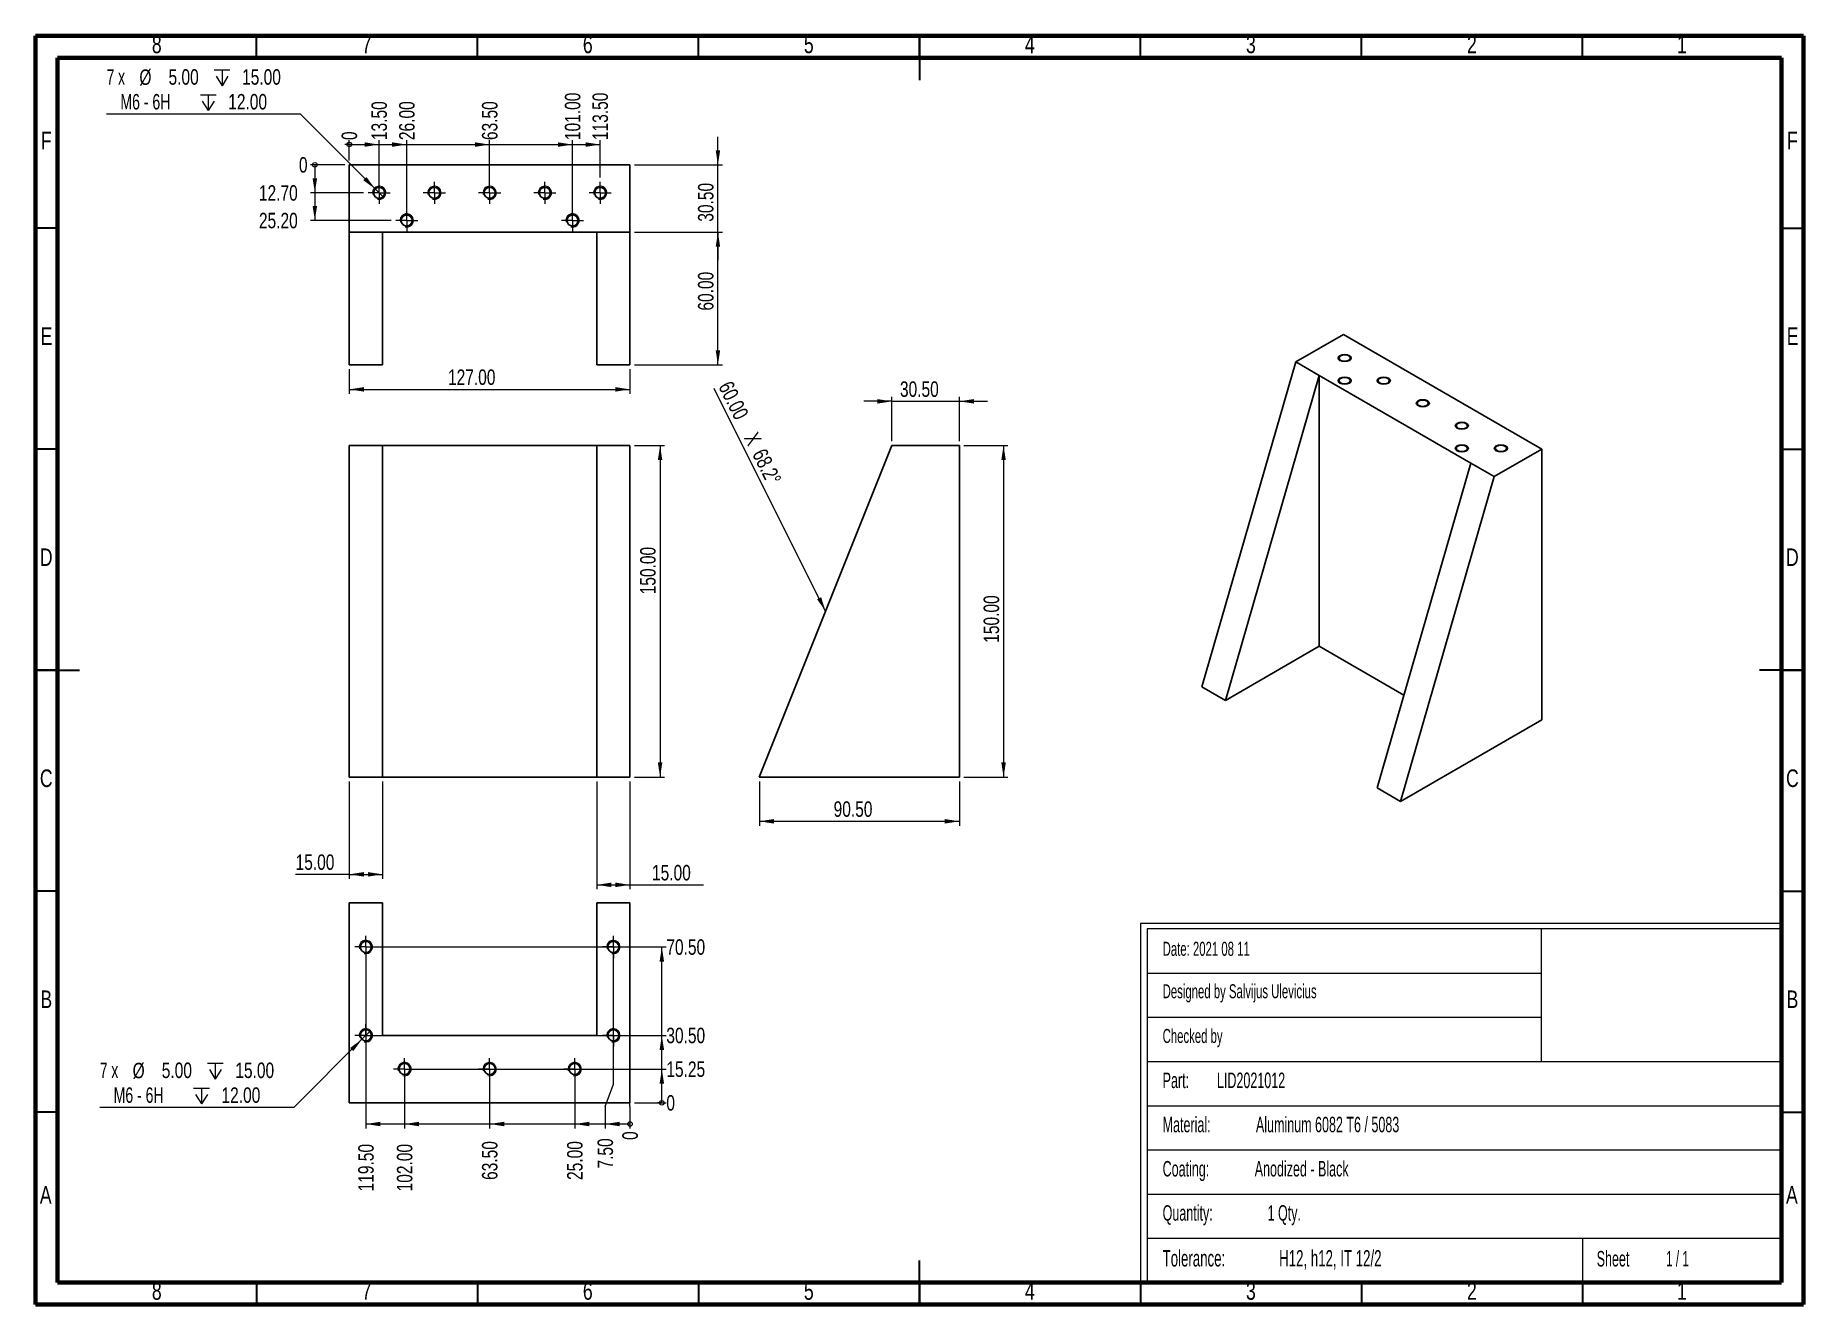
# Model space of a CAD drawing. Header units: millimetres. Extents: x 30 to 830, y 10 to 584.
import ezdxf

# ---------------------------------------------------------------- set-up
doc = ezdxf.new("R2010")
doc.units = ezdxf.units.MM
doc.header["$LTSCALE"] = 2
doc.styles.add('SLDTEXTSTYLE0', font='TXT', dxfattribs={"width": 0.605})
doc.styles.add('SLDTEXTSTYLE1', font='TXT', dxfattribs={"width": 0.563})
doc.styles.add('SLDTEXTSTYLE2', font='TXT', dxfattribs={"width": 0.75})
doc.styles.add('SLDTEXTSTYLE3', font='TXT', dxfattribs={"width": 0.666667})
doc.styles.add('SLDTEXTSTYLE4', font='TXT', dxfattribs={"width": 0.678571})
doc.dimstyles.new('SLDDIMSTYLE0', dxfattribs={"dimtxt": 7, "dimasz": 6.604, "dimexe": 0, "dimexo": 0.0625, "dimgap": 1.75, "dimtad": 1, "dimrnd": 1e-09, "dimzin": 4, "dimdsep": 46, "dimtxsty": 'SLDTEXTSTYLE2', "dimsah": 1, "dimcen": 0.09, "dimadec": 0, "dimazin": 1, "dimtfac": 1, "dimtofl": 0, "dimtmove": 0, "dimatfit": 3, "dimfxl": 0, "dimfrac": 2, "dimtolj": 1, "dimtzin": 12, "dimarcsym": 0})
doc.dimstyles.new('SLDDIMSTYLE1', dxfattribs={"dimtxt": 7, "dimasz": 0.677333, "dimexe": 0, "dimexo": 0.0625, "dimgap": 1.75, "dimtad": 0, "dimtih": 1, "dimtoh": 1, "dimdec": 0, "dimrnd": 1e-09, "dimdsep": 46, "dimtxsty": 'SLDTEXTSTYLE2', "dimblk1": 'ORIGIN', "dimblk2": 'ORIGIN', "dimsah": 1, "dimcen": 0.09, "dimadec": 0, "dimazin": 2, "dimtfac": 1, "dimtdec": 0, "dimtofl": 0, "dimtmove": 0, "dimatfit": 3, "dimldrblk": 'ORIGIN', "dimfxl": 0, "dimfrac": 2, "dimtolj": 1, "dimtzin": 12, "dimarcsym": 0})
doc.dimstyles.new('SLDDIMSTYLE2', dxfattribs={"dimtxt": 7, "dimasz": 6.604, "dimexe": 0, "dimexo": 0.0625, "dimgap": 1.75, "dimtad": 0, "dimtih": 1, "dimtoh": 1, "dimrnd": 1e-09, "dimzin": 4, "dimdsep": 46, "dimtxsty": 'SLDTEXTSTYLE2', "dimsah": 1, "dimcen": 0.09, "dimadec": 0, "dimazin": 1, "dimtfac": 1, "dimtofl": 0, "dimtmove": 0, "dimatfit": 3, "dimfxl": 0, "dimfrac": 2, "dimtolj": 1, "dimtzin": 12, "dimarcsym": 0})
doc.dimstyles.new('SLDDIMSTYLE3', dxfattribs={"dimtxt": 7, "dimasz": 6.604, "dimexe": 0, "dimexo": 0.0625, "dimgap": 1.75, "dimtad": 0, "dimtih": 1, "dimtoh": 1, "dimrnd": 1e-09, "dimzin": 4, "dimdsep": 46, "dimtxsty": 'SLDTEXTSTYLE2', "dimblk1": 'NONE', "dimsah": 1, "dimcen": 0, "dimadec": 0, "dimazin": 1, "dimtfac": 1, "dimtmove": 0, "dimatfit": 3, "dimldrblk": 'NONE', "dimfxl": 0, "dimfrac": 2, "dimtolj": 1, "dimtzin": 12, "dimarcsym": 0})
doc.dimstyles.new('SLDDIMSTYLE4', dxfattribs={"dimtxt": 7, "dimasz": 6.604, "dimexe": 0, "dimexo": 0.0625, "dimgap": 1.75, "dimtad": 1, "dimrnd": 1e-09, "dimzin": 4, "dimdsep": 46, "dimtxsty": 'SLDTEXTSTYLE2', "dimsah": 1, "dimcen": 0.09, "dimadec": 0, "dimazin": 1, "dimtfac": 1, "dimtmove": 0, "dimatfit": 0, "dimfxl": 0, "dimfrac": 2, "dimtolj": 1, "dimtzin": 12, "dimarcsym": 0})
doc.dimstyles.new('SLDDIMSTYLE5', dxfattribs={"dimtxt": 7, "dimasz": 6.604, "dimexe": 0, "dimexo": 0.0625, "dimgap": 1.75, "dimtad": 0, "dimtih": 1, "dimtoh": 1, "dimrnd": 1e-09, "dimzin": 12, "dimdsep": 46, "dimtxsty": 'SLDTEXTSTYLE2', "dimsah": 1, "dimcen": 0.09, "dimadec": 0, "dimazin": 3, "dimtfac": 1, "dimtofl": 0, "dimtmove": 0, "dimatfit": 3, "dimfxl": 0, "dimfrac": 2, "dimtolj": 1, "dimtzin": 12, "dimarcsym": 0})

msp = doc.modelspace()

# ---------------------------------------------------------------- texts
at = {"color": 7, "linetype": 'Continuous', "lineweight": 0}
for s, insert, char_height, attachment_point, style in [('8', (84.92, 584.12), 7.937, 2, 'SLDTEXTSTYLE2'), ('7', (179.92, 584.12), 7.937, 2, 'SLDTEXTSTYLE2'), ('6', (279.92, 584.12), 7.937, 2, 'SLDTEXTSTYLE2'), ('5', (379.92, 584.12), 7.937, 2, 'SLDTEXTSTYLE2'), ('4', (479.92, 584.12), 7.937, 2, 'SLDTEXTSTYLE2'), ('3', (579.92, 584.12), 7.937, 2, 'SLDTEXTSTYLE2'), ('2', (679.92, 584.12), 7.937, 2, 'SLDTEXTSTYLE2'), ('1', (774.92, 584.12), 7.937, 2, 'SLDTEXTSTYLE2'), ('F', (34.915, 540.62), 7.937, 2, 'SLDTEXTSTYLE2'), ('F', (824.915, 540.62), 7.937, 2, 'SLDTEXTSTYLE2'), ('E', (35.016, 452.12), 7.937, 2, 'SLDTEXTSTYLE2'), ('E', (825.016, 452.12), 7.937, 2, 'SLDTEXTSTYLE2'), ('D', (34.905, 352.12), 7.937, 2, 'SLDTEXTSTYLE2'), ('D', (824.905, 352.12), 7.937, 2, 'SLDTEXTSTYLE2'), ('C', (34.917, 252.12), 7.937, 2, 'SLDTEXTSTYLE2'), ('C', (824.917, 252.12), 7.937, 2, 'SLDTEXTSTYLE2'), ('Date: 2021 08 11', (540, 174.16), 6.35, 1, 'SLDTEXTSTYLE0'), ('B', (34.941, 152.12), 7.937, 2, 'SLDTEXTSTYLE2'), ('Designed by Salvijus Ulevicius', (540, 154.948), 6.35, 1, 'SLDTEXTSTYLE0'), ('B', (824.941, 152.12), 7.937, 2, 'SLDTEXTSTYLE2'), ('Checked by', (540, 134.719), 6.35, 1, 'SLDTEXTSTYLE0'), ('A', (34.679, 63.62), 7.937, 2, 'SLDTEXTSTYLE2'), ('A', (824.679, 63.62), 7.937, 2, 'SLDTEXTSTYLE2'), ('8', (84.92, 20.12), 7.937, 2, 'SLDTEXTSTYLE2'), ('7', (179.92, 20.12), 7.937, 2, 'SLDTEXTSTYLE2'), ('6', (279.92, 20.12), 7.937, 2, 'SLDTEXTSTYLE2'), ('5', (379.92, 20.12), 7.937, 2, 'SLDTEXTSTYLE2'), ('4', (479.92, 20.12), 7.937, 2, 'SLDTEXTSTYLE2'), ('3', (579.92, 20.12), 7.937, 2, 'SLDTEXTSTYLE2'), ('2', (679.92, 20.12), 7.937, 2, 'SLDTEXTSTYLE2'), ('1', (774.92, 20.12), 7.937, 2, 'SLDTEXTSTYLE2')]:
    msp.add_mtext(s, dxfattribs=dict(at, insert=insert, char_height=char_height, attachment_point=attachment_point, style=style))

# ---------------------------------------------------------------- blocks, each defined once
blk = doc.blocks.new('SW_NOTE_0')
at = {"color": 0, "linetype": 'Continuous', "lineweight": 0, "attachment_point": 1, "style": 'SLDTEXTSTYLE0'}
for s, insert, char_height in [('Tolerance:', (0, 9.55), 7.408), ('H12, h12, IT 12/2', (52.72, 9.55), 7.4083)]:
    blk.add_mtext(s, dxfattribs=dict(at, insert=insert, char_height=char_height))
blk = doc.blocks.new('SW_NOTE_0_1')
at = {"color": 0, "linetype": 'Continuous', "lineweight": 0, "char_height": 7, "attachment_point": 1}
for s, insert, style in [('Sheet', (0, 9.02), 'SLDTEXTSTYLE0'), ('1 / 1', (31.43, 9.02), 'SLDTEXTSTYLE1')]:
    blk.add_mtext(s, dxfattribs=dict(at, insert=insert, style=style))
blk = doc.blocks.new('SW_NOTE_0_2')
at = {"color": 0, "linetype": 'Continuous', "lineweight": 0, "char_height": 7, "attachment_point": 1, "style": 'SLDTEXTSTYLE0'}
for s, insert in [('Quantity:', (0, 9.02)), ('1 Qty.', (47.48, 9.02))]:
    blk.add_mtext(s, dxfattribs=dict(at, insert=insert))
blk = doc.blocks.new('SW_NOTE_0_3')
at = {"color": 0, "linetype": 'Continuous', "lineweight": 0, "char_height": 7, "attachment_point": 1, "style": 'SLDTEXTSTYLE0'}
for s, insert in [('Coating:', (0, 9.02)), ('Anodized - Black', (41.65, 9.02))]:
    blk.add_mtext(s, dxfattribs=dict(at, insert=insert))
blk = doc.blocks.new('SW_NOTE_0_4')
at = {"color": 0, "linetype": 'Continuous', "lineweight": 0, "char_height": 7, "attachment_point": 1, "style": 'SLDTEXTSTYLE0'}
for s, insert in [('Material:', (0, 9.02)), ('Aluminum 6082 T6 / 5083', (42.21, 9.02))]:
    blk.add_mtext(s, dxfattribs=dict(at, insert=insert))
blk = doc.blocks.new('SW_NOTE_0_5')
at = {"color": 0, "linetype": 'Continuous', "lineweight": 0, "char_height": 7, "attachment_point": 1, "style": 'SLDTEXTSTYLE0'}
for s, insert in [('Part:', (0, 9.02)), ('LID2021012', (24.58, 9.02))]:
    blk.add_mtext(s, dxfattribs=dict(at, insert=insert))
blk = doc.blocks.new('_D')
at = {"color": 7, "linetype": 'Continuous', "lineweight": 0}
for p, q in [((301.02, 398.67), (314.64, 398.67)), ((312.64, 398.67), (312.64, 248.67)), ((301.02, 248.67), (314.64, 248.67))]:
    blk.add_line(p, q, dxfattribs=at)
at = {"color": 7, "linetype": 'Continuous', "lineweight": 18}
for points in [[(312.64, 398.67), (311.62, 392.06), (313.65, 392.06)], [(312.64, 248.67), (313.65, 255.27), (311.62, 255.27)]]:
    blk.add_solid(points, dxfattribs=at)
at = {"color": 7, "linetype": 'Continuous', "lineweight": 18, "insert": (303.61, 331.35), "char_height": 7, "attachment_point": 1, "rotation": 90, "style": 'SLDTEXTSTYLE2'}
blk.add_mtext('150.00', dxfattribs=at)
blk = doc.blocks.new('_D_1')
at = {"color": 7, "linetype": 'Continuous', "lineweight": 0}
for p, q in [((172.02, 246.67), (172.02, 202.67)), ((187.02, 246.67), (187.02, 202.67)), ((172.02, 204.67), (147.73, 204.67)), ((172.02, 204.67), (187.02, 204.67))]:
    blk.add_line(p, q, dxfattribs=at)
at = {"color": 7, "linetype": 'Continuous', "lineweight": 18}
for points in [[(172.02, 204.67), (178.62, 203.65), (178.62, 205.68)], [(187.02, 204.67), (180.42, 205.68), (180.42, 203.65)]]:
    blk.add_solid(points, dxfattribs=at)
at = {"color": 7, "linetype": 'Continuous', "lineweight": 18, "insert": (147.73, 213.69), "char_height": 7, "attachment_point": 1, "style": 'SLDTEXTSTYLE2'}
blk.add_mtext('15.00', dxfattribs=at)
blk = doc.blocks.new('_D_2')
at = {"color": 7, "linetype": 'Continuous', "lineweight": 0}
for p, q in [((284.02, 246.67), (284.02, 197.91)), ((299.02, 246.67), (299.02, 197.91)), ((284.02, 199.91), (299.02, 199.91)), ((299.02, 199.91), (332.24, 199.91))]:
    blk.add_line(p, q, dxfattribs=at)
at = {"color": 7, "linetype": 'Continuous', "lineweight": 18}
for points in [[(284.02, 199.91), (290.62, 198.89), (290.62, 200.93)], [(299.02, 199.91), (292.42, 200.93), (292.42, 198.89)]]:
    blk.add_solid(points, dxfattribs=at)
at = {"color": 7, "linetype": 'Continuous', "lineweight": 18, "insert": (308.97, 208.93), "char_height": 7, "attachment_point": 1, "style": 'SLDTEXTSTYLE2'}
blk.add_mtext('15.00', dxfattribs=at)
blk = doc.blocks.new('_Origin')
at = {"color": 0, "linetype": 'ByBlock', "lineweight": -2}
blk.add_line((0, 0), (-1, 0), dxfattribs=at)
blk.add_circle((0, 0), 0.5, dxfattribs=at)
blk = doc.blocks.new('_D_3')
at = {"color": 7, "linetype": 'Continuous', "lineweight": 0}
blk.add_line((172.02, 527.68), (172.02, 536.86), dxfattribs=at)
at = {"color": 7, "linetype": 'Continuous', "lineweight": 18, "xscale": 2.032, "yscale": 2.032}
blk.add_blockref('_Origin', (172.02, 534.83), dxfattribs=at)
at = {"color": 7, "linetype": 'Continuous', "lineweight": 18, "insert": (168.55, 536.86), "char_height": 7, "attachment_point": 1, "rotation": 90, "style": 'SLDTEXTSTYLE2'}
blk.add_mtext('0', dxfattribs=at)
blk = doc.blocks.new('_D_4')
at = {"color": 7, "linetype": 'Continuous', "lineweight": 0}
for p, q in [((185.52, 514.98), (185.52, 536.86)), ((172.02, 534.83), (185.52, 534.83))]:
    blk.add_line(p, q, dxfattribs=at)
at = {"color": 7, "linetype": 'Continuous', "lineweight": 18}
blk.add_solid([(185.52, 534.83), (178.92, 535.85), (178.92, 533.81)], dxfattribs=at)
at = {"color": 7, "linetype": 'Continuous', "lineweight": 18, "insert": (182.05, 536.86), "char_height": 7, "attachment_point": 1, "rotation": 90, "style": 'SLDTEXTSTYLE2'}
blk.add_mtext('13.50', dxfattribs=at)
blk = doc.blocks.new('_D_5')
at = {"color": 7, "linetype": 'Continuous', "lineweight": 0}
for p, q in [((198.02, 502.48), (198.02, 536.86)), ((185.52, 534.83), (198.02, 534.83))]:
    blk.add_line(p, q, dxfattribs=at)
at = {"color": 7, "linetype": 'Continuous', "lineweight": 18}
blk.add_solid([(198.02, 534.83), (191.42, 535.85), (191.42, 533.81)], dxfattribs=at)
at = {"color": 7, "linetype": 'Continuous', "lineweight": 18, "insert": (194.55, 536.86), "char_height": 7, "attachment_point": 1, "rotation": 90, "style": 'SLDTEXTSTYLE2'}
blk.add_mtext('26.00', dxfattribs=at)
blk = doc.blocks.new('_D_6')
at = {"color": 7, "linetype": 'Continuous', "lineweight": 0}
for p, q in [((235.52, 514.98), (235.52, 536.86)), ((198.02, 534.83), (235.52, 534.83))]:
    blk.add_line(p, q, dxfattribs=at)
at = {"color": 7, "linetype": 'Continuous', "lineweight": 18}
blk.add_solid([(235.52, 534.83), (228.92, 535.85), (228.92, 533.81)], dxfattribs=at)
at = {"color": 7, "linetype": 'Continuous', "lineweight": 18, "insert": (232.05, 536.86), "char_height": 7, "attachment_point": 1, "rotation": 90, "style": 'SLDTEXTSTYLE2'}
blk.add_mtext('63.50', dxfattribs=at)
blk = doc.blocks.new('_D_7')
at = {"color": 7, "linetype": 'Continuous', "lineweight": 0}
for p, q in [((273.02, 502.48), (273.02, 536.86)), ((235.52, 534.83), (273.02, 534.83))]:
    blk.add_line(p, q, dxfattribs=at)
at = {"color": 7, "linetype": 'Continuous', "lineweight": 18}
blk.add_solid([(273.02, 534.83), (266.42, 535.85), (266.42, 533.81)], dxfattribs=at)
at = {"color": 7, "linetype": 'Continuous', "lineweight": 18, "insert": (269.55, 536.86), "char_height": 7, "attachment_point": 1, "rotation": 90, "style": 'SLDTEXTSTYLE2'}
blk.add_mtext('101.00', dxfattribs=at)
blk = doc.blocks.new('_D_8')
at = {"color": 7, "linetype": 'Continuous', "lineweight": 0}
for p, q in [((285.52, 519.98), (285.52, 536.86)), ((273.02, 534.83), (285.52, 534.83))]:
    blk.add_line(p, q, dxfattribs=at)
at = {"color": 7, "linetype": 'Continuous', "lineweight": 18}
blk.add_solid([(285.52, 534.83), (278.92, 535.85), (278.92, 533.81)], dxfattribs=at)
at = {"color": 7, "linetype": 'Continuous', "lineweight": 18, "insert": (282.05, 536.86), "char_height": 7, "attachment_point": 1, "rotation": 90, "style": 'SLDTEXTSTYLE2'}
blk.add_mtext('113.50', dxfattribs=at)
blk = doc.blocks.new('_D_9')
at = {"color": 7, "linetype": 'Continuous', "lineweight": 0}
blk.add_line((170.02, 525.68), (154.41, 525.68), dxfattribs=at)
at = {"color": 7, "linetype": 'Continuous', "lineweight": 18, "xscale": 2.032, "yscale": 2.032}
blk.add_blockref('_Origin', (156.44, 525.68), dxfattribs=at)
at = {"color": 7, "linetype": 'Continuous', "lineweight": 18, "insert": (149.24, 529.15), "char_height": 7, "attachment_point": 1, "style": 'SLDTEXTSTYLE2'}
blk.add_mtext('0', dxfattribs=at)
blk = doc.blocks.new('_D_10')
at = {"color": 7, "linetype": 'Continuous', "lineweight": 0}
for p, q in [((156.44, 525.68), (156.44, 512.98)), ((178.52, 512.98), (154.41, 512.98))]:
    blk.add_line(p, q, dxfattribs=at)
at = {"color": 7, "linetype": 'Continuous', "lineweight": 18}
blk.add_solid([(156.44, 512.98), (157.46, 519.58), (155.43, 519.58)], dxfattribs=at)
at = {"color": 7, "linetype": 'Continuous', "lineweight": 18, "insert": (131.14, 516.45), "char_height": 7, "attachment_point": 1, "style": 'SLDTEXTSTYLE2'}
blk.add_mtext('12.70', dxfattribs=at)
blk = doc.blocks.new('_D_11')
at = {"color": 7, "linetype": 'Continuous', "lineweight": 0}
for p, q in [((156.44, 512.98), (156.44, 500.48)), ((191.02, 500.48), (154.41, 500.48))]:
    blk.add_line(p, q, dxfattribs=at)
at = {"color": 7, "linetype": 'Continuous', "lineweight": 18}
blk.add_solid([(156.44, 500.48), (157.46, 507.08), (155.43, 507.08)], dxfattribs=at)
at = {"color": 7, "linetype": 'Continuous', "lineweight": 18, "insert": (131.14, 503.95), "char_height": 7, "attachment_point": 1, "style": 'SLDTEXTSTYLE2'}
blk.add_mtext('25.20', dxfattribs=at)
blk = doc.blocks.new('SW_SYMBOL_HOLE_DEPTH')
at = {"color": 0, "linetype": 'Continuous', "lineweight": 18}
for p, q in [((0, 1750), (1600, 1750)), ((200, 1110), (800, 150)), ((800, 1750), (800, 150)), ((1400, 1110), (800, 150))]:
    blk.add_line(p, q, dxfattribs=at)
blk = doc.blocks.new('_D_12')
at = {"color": 7, "linetype": 'Continuous', "lineweight": 0}
for p, q in [((149.92, 548.57), (62.23, 548.57)), ((183.75, 514.75), (149.92, 548.57)), ((187.29, 511.21), (183.75, 514.75))]:
    blk.add_line(p, q, dxfattribs=at)
at = {"color": 7, "linetype": 'Continuous', "lineweight": 18}
blk.add_solid([(183.75, 514.75), (179.8, 520.14), (178.36, 518.7)], dxfattribs=at)
at = {"color": 7, "linetype": 'Continuous', "lineweight": 18, "xscale": 0.004470703125, "yscale": 0.004470703125, "zscale": 0.004470703125}
for p in [(110.89, 560.77), (104.64, 549.55)]:
    blk.add_blockref('SW_SYMBOL_HOLE_DEPTH', p, dxfattribs=at)
at = {"color": 7, "linetype": 'Continuous', "lineweight": 18, "char_height": 7, "attachment_point": 1}
for s, insert, style in [('7 x', (62.23, 568.92), 'SLDTEXTSTYLE3'), ('%%c', (77.06, 568.82), 'SLDTEXTSTYLE2'), ('5.00', (90.24, 568.92), 'SLDTEXTSTYLE2'), ('15.00', (123.51, 568.92), 'SLDTEXTSTYLE2'), ('M6 - 6H', (68.48, 557.71), 'SLDTEXTSTYLE4'), ('12.00', (117.26, 557.71), 'SLDTEXTSTYLE2')]:
    blk.add_mtext(s, dxfattribs=dict(at, insert=insert, style=style))
blk = doc.blocks.new('_None')
blk = doc.blocks.new('_D_13')
at = {"color": 7, "linetype": 'Continuous', "lineweight": 0}
for p, q in [((338.81, 525.68), (338.81, 538.38)), ((301.02, 525.68), (340.81, 525.68)), ((338.81, 495.19), (338.81, 525.68)), ((301.02, 495.19), (340.81, 495.19)), ((338.81, 495.19), (338.81, 482.49))]:
    blk.add_line(p, q, dxfattribs=at)
at = {"color": 7, "linetype": 'Continuous', "lineweight": 18}
for points in [[(338.81, 525.68), (339.82, 532.28), (337.79, 532.28)], [(338.81, 495.19), (337.79, 488.58), (339.82, 488.58)]]:
    blk.add_solid(points, dxfattribs=at)
at = {"color": 7, "linetype": 'Continuous', "lineweight": 18, "insert": (329.78, 499.93), "char_height": 7, "attachment_point": 1, "rotation": 90, "style": 'SLDTEXTSTYLE2'}
blk.add_mtext('30.50', dxfattribs=at)
blk = doc.blocks.new('_D_14')
at = {"color": 7, "linetype": 'Continuous', "lineweight": 0}
for p, q in [((172.02, 433.19), (172.02, 422.07)), ((299.02, 433.19), (299.02, 422.07)), ((172.02, 424.07), (299.02, 424.07))]:
    blk.add_line(p, q, dxfattribs=at)
at = {"color": 7, "linetype": 'Continuous', "lineweight": 18}
for points in [[(172.02, 424.07), (178.62, 423.06), (178.62, 425.09)], [(299.02, 424.07), (292.42, 425.09), (292.42, 423.06)]]:
    blk.add_solid(points, dxfattribs=at)
at = {"color": 7, "linetype": 'Continuous', "lineweight": 18, "insert": (216.68, 433.1), "char_height": 7, "attachment_point": 1, "style": 'SLDTEXTSTYLE2'}
blk.add_mtext('127.00', dxfattribs=at)
blk = doc.blocks.new('_D_15')
at = {"color": 7, "linetype": 'Continuous', "lineweight": 0}
for p, q in [((301.02, 495.19), (340.81, 495.19)), ((338.81, 435.19), (338.81, 495.19)), ((301.02, 435.19), (340.81, 435.19))]:
    blk.add_line(p, q, dxfattribs=at)
at = {"color": 7, "linetype": 'Continuous', "lineweight": 18}
for points in [[(338.81, 495.19), (337.79, 488.58), (339.82, 488.58)], [(338.81, 435.19), (339.82, 441.79), (337.79, 441.79)]]:
    blk.add_solid(points, dxfattribs=at)
at = {"color": 7, "linetype": 'Continuous', "lineweight": 18, "insert": (329.78, 459.71), "char_height": 7, "attachment_point": 1, "rotation": 90, "style": 'SLDTEXTSTYLE2'}
blk.add_mtext('60.00', dxfattribs=at)
blk = doc.blocks.new('SW_CENTERMARKSYMBOL_0')
at = {"color": 0, "linetype": 'Continuous', "lineweight": 18}
for p, q in [((-2.5, 0), (-5, 0)), ((0, 0), (-2.5, 0)), ((0, 2.5), (0, 5)), ((0, 0), (0, 2.5)), ((0, 0), (0, -2.5)), ((0, 0), (2.5, 0)), ((2.5, 0), (5, 0)), ((0, -2.5), (0, -5))]:
    blk.add_line(p, q, dxfattribs=at)
blk = doc.blocks.new('SW_CENTERMARKSYMBOL_1')
at = {"color": 0, "linetype": 'Continuous', "lineweight": 18}
for p, q in [((-2.5, 0), (-5, 0)), ((0, 0), (-2.5, 0)), ((0, 2.5), (0, 5)), ((0, 0), (0, 2.5)), ((0, 0), (0, -2.5)), ((0, 0), (2.5, 0)), ((2.5, 0), (5, 0)), ((0, -2.5), (0, -5))]:
    blk.add_line(p, q, dxfattribs=at)
blk = doc.blocks.new('SW_CENTERMARKSYMBOL_2')
at = {"color": 0, "linetype": 'Continuous', "lineweight": 18}
for p, q in [((-2.5, 0), (-5, 0)), ((0, 0), (-2.5, 0)), ((0, 2.5), (0, 5)), ((0, 0), (0, 2.5)), ((0, 0), (0, -2.5)), ((0, 0), (2.5, 0)), ((2.5, 0), (5, 0)), ((0, -2.5), (0, -5))]:
    blk.add_line(p, q, dxfattribs=at)
blk = doc.blocks.new('SW_CENTERMARKSYMBOL_3')
at = {"color": 0, "linetype": 'Continuous', "lineweight": 18}
for p, q in [((-2.5, 0), (-5, 0)), ((0, 0), (-2.5, 0)), ((0, 2.5), (0, 5)), ((0, 0), (0, 2.5)), ((0, 0), (0, -2.5)), ((0, 0), (2.5, 0)), ((2.5, 0), (5, 0)), ((0, -2.5), (0, -5))]:
    blk.add_line(p, q, dxfattribs=at)
blk = doc.blocks.new('SW_CENTERMARKSYMBOL_4')
at = {"color": 0, "linetype": 'Continuous', "lineweight": 18}
for p, q in [((-2.5, 0), (-5, 0)), ((0, 0), (-2.5, 0)), ((0, 2.5), (0, 5)), ((0, 0), (0, 2.5)), ((0, 0), (0, -2.5)), ((0, 0), (2.5, 0)), ((2.5, 0), (5, 0)), ((0, -2.5), (0, -5))]:
    blk.add_line(p, q, dxfattribs=at)
blk = doc.blocks.new('SW_CENTERMARKSYMBOL_5')
at = {"color": 0, "linetype": 'Continuous', "lineweight": 18}
for p, q in [((-2.5, 0), (-5, 0)), ((0, 0), (-2.5, 0)), ((0, 2.5), (0, 5)), ((0, 0), (0, 2.5)), ((0, 0), (0, -2.5)), ((0, 0), (2.5, 0)), ((2.5, 0), (5, 0)), ((0, -2.5), (0, -5))]:
    blk.add_line(p, q, dxfattribs=at)
blk = doc.blocks.new('SW_CENTERMARKSYMBOL_6')
at = {"color": 0, "linetype": 'Continuous', "lineweight": 18}
for p, q in [((-2.5, 0), (-5, 0)), ((0, 0), (-2.5, 0)), ((0, 2.5), (0, 5)), ((0, 0), (0, 2.5)), ((0, 0), (0, -2.5)), ((0, 0), (2.5, 0)), ((2.5, 0), (5, 0)), ((0, -2.5), (0, -5))]:
    blk.add_line(p, q, dxfattribs=at)
blk = doc.blocks.new('_D_16')
at = {"color": 7, "linetype": 'Continuous', "lineweight": 0}
for q in [(299.02, 101.32), (299.02, 89.68)]:
    blk.add_line((299.02, 99.68), q, dxfattribs=at)
at = {"color": 7, "linetype": 'Continuous', "lineweight": 18, "xscale": 2.032, "yscale": 2.032}
blk.add_blockref('_Origin', (299.02, 91.71), dxfattribs=at)
at = {"color": 7, "linetype": 'Continuous', "lineweight": 18, "insert": (295.55, 84.5), "char_height": 7, "attachment_point": 1, "rotation": 90, "style": 'SLDTEXTSTYLE2'}
blk.add_mtext('0', dxfattribs=at)
blk = doc.blocks.new('_D_17')
at = {"color": 7, "linetype": 'Continuous', "lineweight": 0}
for p, q in [((291.52, 109.68), (291.52, 169.81)), ((287.8, 99.68), (291.52, 109.68)), ((287.8, 99.68), (287.8, 89.68)), ((299.02, 91.71), (287.8, 91.71))]:
    blk.add_line(p, q, dxfattribs=at)
at = {"color": 7, "linetype": 'Continuous', "lineweight": 18}
blk.add_solid([(287.8, 91.71), (294.4, 90.69), (294.4, 92.72)], dxfattribs=at)
at = {"color": 7, "linetype": 'Continuous', "lineweight": 18, "insert": (284.33, 71.57), "char_height": 7, "attachment_point": 1, "rotation": 90, "style": 'SLDTEXTSTYLE2'}
blk.add_mtext('7.50', dxfattribs=at)
blk = doc.blocks.new('_D_18')
at = {"color": 7, "linetype": 'Continuous', "lineweight": 0}
for p, q in [((274.02, 114.56), (274.02, 89.68)), ((287.8, 91.71), (274.02, 91.71))]:
    blk.add_line(p, q, dxfattribs=at)
at = {"color": 7, "linetype": 'Continuous', "lineweight": 18}
blk.add_solid([(274.02, 91.71), (280.62, 90.69), (280.62, 92.72)], dxfattribs=at)
at = {"color": 7, "linetype": 'Continuous', "lineweight": 18, "insert": (270.55, 66.4), "char_height": 7, "attachment_point": 1, "rotation": 90, "style": 'SLDTEXTSTYLE2'}
blk.add_mtext('25.00', dxfattribs=at)
blk = doc.blocks.new('_D_19')
at = {"color": 7, "linetype": 'Continuous', "lineweight": 0}
for p, q in [((235.52, 114.56), (235.52, 89.68)), ((274.02, 91.71), (235.52, 91.71))]:
    blk.add_line(p, q, dxfattribs=at)
at = {"color": 7, "linetype": 'Continuous', "lineweight": 18}
blk.add_solid([(235.52, 91.71), (242.12, 90.69), (242.12, 92.72)], dxfattribs=at)
at = {"color": 7, "linetype": 'Continuous', "lineweight": 18, "insert": (232.05, 66.4), "char_height": 7, "attachment_point": 1, "rotation": 90, "style": 'SLDTEXTSTYLE2'}
blk.add_mtext('63.50', dxfattribs=at)
blk = doc.blocks.new('_D_20')
at = {"color": 7, "linetype": 'Continuous', "lineweight": 0}
for p, q in [((197.02, 114.56), (197.02, 89.68)), ((235.52, 91.71), (197.02, 91.71))]:
    blk.add_line(p, q, dxfattribs=at)
at = {"color": 7, "linetype": 'Continuous', "lineweight": 18}
blk.add_solid([(197.02, 91.71), (203.62, 90.69), (203.62, 92.72)], dxfattribs=at)
at = {"color": 7, "linetype": 'Continuous', "lineweight": 18, "insert": (193.55, 61.23), "char_height": 7, "attachment_point": 1, "rotation": 90, "style": 'SLDTEXTSTYLE2'}
blk.add_mtext('102.00', dxfattribs=at)
blk = doc.blocks.new('_D_21')
at = {"color": 7, "linetype": 'Continuous', "lineweight": 0}
for p, q in [((179.52, 169.81), (179.52, 89.68)), ((197.02, 91.71), (179.52, 91.71))]:
    blk.add_line(p, q, dxfattribs=at)
at = {"color": 7, "linetype": 'Continuous', "lineweight": 18}
blk.add_solid([(179.52, 91.71), (186.12, 90.69), (186.12, 92.72)], dxfattribs=at)
at = {"color": 7, "linetype": 'Continuous', "lineweight": 18, "insert": (176.05, 61.23), "char_height": 7, "attachment_point": 1, "rotation": 90, "style": 'SLDTEXTSTYLE2'}
blk.add_mtext('119.50', dxfattribs=at)
blk = doc.blocks.new('_D_22')
at = {"color": 7, "linetype": 'Continuous', "lineweight": 0}
blk.add_line((301.02, 101.32), (315.46, 101.32), dxfattribs=at)
at = {"color": 7, "linetype": 'Continuous', "lineweight": 18, "xscale": 2.032, "yscale": 2.032}
blk.add_blockref('_Origin', (313.43, 101.32), dxfattribs=at)
at = {"color": 7, "linetype": 'Continuous', "lineweight": 18, "insert": (315.46, 104.79), "char_height": 7, "attachment_point": 1, "style": 'SLDTEXTSTYLE2'}
blk.add_mtext('0', dxfattribs=at)
blk = doc.blocks.new('_D_23')
at = {"color": 7, "linetype": 'Continuous', "lineweight": 0}
for p, q in [((199.02, 116.56), (315.46, 116.56)), ((313.43, 101.32), (313.43, 116.56))]:
    blk.add_line(p, q, dxfattribs=at)
at = {"color": 7, "linetype": 'Continuous', "lineweight": 18}
blk.add_solid([(313.43, 116.56), (312.41, 109.96), (314.44, 109.96)], dxfattribs=at)
at = {"color": 7, "linetype": 'Continuous', "lineweight": 18, "insert": (315.46, 120.03), "char_height": 7, "attachment_point": 1, "style": 'SLDTEXTSTYLE2'}
blk.add_mtext('15.25', dxfattribs=at)
blk = doc.blocks.new('_D_24')
at = {"color": 7, "linetype": 'Continuous', "lineweight": 0}
for p, q in [((181.52, 131.81), (315.46, 131.81)), ((313.43, 116.56), (313.43, 131.81))]:
    blk.add_line(p, q, dxfattribs=at)
at = {"color": 7, "linetype": 'Continuous', "lineweight": 18}
blk.add_solid([(313.43, 131.81), (312.41, 125.21), (314.44, 125.21)], dxfattribs=at)
at = {"color": 7, "linetype": 'Continuous', "lineweight": 18, "insert": (315.46, 135.28), "char_height": 7, "attachment_point": 1, "style": 'SLDTEXTSTYLE2'}
blk.add_mtext('30.50', dxfattribs=at)
blk = doc.blocks.new('_D_25')
at = {"color": 7, "linetype": 'Continuous', "lineweight": 0}
for p, q in [((181.52, 171.81), (315.46, 171.81)), ((313.43, 131.81), (313.43, 171.81))]:
    blk.add_line(p, q, dxfattribs=at)
at = {"color": 7, "linetype": 'Continuous', "lineweight": 18}
blk.add_solid([(313.43, 171.81), (312.41, 165.21), (314.44, 165.21)], dxfattribs=at)
at = {"color": 7, "linetype": 'Continuous', "lineweight": 18, "insert": (315.46, 175.28), "char_height": 7, "attachment_point": 1, "style": 'SLDTEXTSTYLE2'}
blk.add_mtext('70.50', dxfattribs=at)
blk = doc.blocks.new('_D_26')
at = {"color": 7, "linetype": 'Continuous', "lineweight": 0}
for p, q in [((177.75, 130.05), (146.87, 99.16)), ((181.29, 133.58), (177.75, 130.05)), ((146.87, 99.16), (59.17, 99.16))]:
    blk.add_line(p, q, dxfattribs=at)
at = {"color": 7, "linetype": 'Continuous', "lineweight": 18}
blk.add_solid([(177.75, 130.05), (172.36, 126.1), (173.8, 124.66)], dxfattribs=at)
at = {"color": 7, "linetype": 'Continuous', "lineweight": 18, "xscale": 0.004470703125, "yscale": 0.004470703125, "zscale": 0.004470703125}
for p in [(107.83, 111.35), (101.58, 100.13)]:
    blk.add_blockref('SW_SYMBOL_HOLE_DEPTH', p, dxfattribs=at)
at = {"color": 7, "linetype": 'Continuous', "lineweight": 18, "char_height": 7, "attachment_point": 1}
for s, insert, style in [('7 x', (59.17, 119.51), 'SLDTEXTSTYLE3'), ('%%c', (74, 119.4), 'SLDTEXTSTYLE2'), ('5.00', (87.18, 119.51), 'SLDTEXTSTYLE2'), ('15.00', (120.46, 119.51), 'SLDTEXTSTYLE2'), ('M6 - 6H', (65.42, 108.29), 'SLDTEXTSTYLE4'), ('12.00', (114.21, 108.29), 'SLDTEXTSTYLE2')]:
    blk.add_mtext(s, dxfattribs=dict(at, insert=insert, style=style))
blk = doc.blocks.new('SW_CENTERMARKSYMBOL_7')
at = {"color": 0, "linetype": 'Continuous', "lineweight": 18}
for p, q in [((-2.5, 0), (-5, 0)), ((0, 0), (-2.5, 0)), ((0, 2.5), (0, 5)), ((0, 0), (0, 2.5)), ((0, 0), (0, -2.5)), ((0, 0), (2.5, 0)), ((2.5, 0), (5, 0)), ((0, -2.5), (0, -5))]:
    blk.add_line(p, q, dxfattribs=at)
blk = doc.blocks.new('SW_CENTERMARKSYMBOL_8')
at = {"color": 0, "linetype": 'Continuous', "lineweight": 18}
for p, q in [((-2.5, 0), (-5, 0)), ((0, 0), (-2.5, 0)), ((0, 2.5), (0, 5)), ((0, 0), (0, 2.5)), ((0, 0), (0, -2.5)), ((0, 0), (2.5, 0)), ((2.5, 0), (5, 0)), ((0, -2.5), (0, -5))]:
    blk.add_line(p, q, dxfattribs=at)
blk = doc.blocks.new('SW_CENTERMARKSYMBOL_9')
at = {"color": 0, "linetype": 'Continuous', "lineweight": 18}
for p, q in [((-2.5, 0), (-5, 0)), ((0, 0), (-2.5, 0)), ((0, 2.5), (0, 5)), ((0, 0), (0, 2.5)), ((0, 0), (0, -2.5)), ((0, 0), (2.5, 0)), ((2.5, 0), (5, 0)), ((0, -2.5), (0, -5))]:
    blk.add_line(p, q, dxfattribs=at)
blk = doc.blocks.new('SW_CENTERMARKSYMBOL_10')
at = {"color": 0, "linetype": 'Continuous', "lineweight": 18}
for p, q in [((-2.5, 0), (-5, 0)), ((0, 0), (-2.5, 0)), ((0, 2.5), (0, 5)), ((0, 0), (0, 2.5)), ((0, 0), (0, -2.5)), ((0, 0), (2.5, 0)), ((2.5, 0), (5, 0)), ((0, -2.5), (0, -5))]:
    blk.add_line(p, q, dxfattribs=at)
blk = doc.blocks.new('SW_CENTERMARKSYMBOL_11')
at = {"color": 0, "linetype": 'Continuous', "lineweight": 18}
for p, q in [((-2.5, 0), (-5, 0)), ((0, 0), (-2.5, 0)), ((0, 2.5), (0, 5)), ((0, 0), (0, 2.5)), ((0, 0), (0, -2.5)), ((0, 0), (2.5, 0)), ((2.5, 0), (5, 0)), ((0, -2.5), (0, -5))]:
    blk.add_line(p, q, dxfattribs=at)
blk = doc.blocks.new('SW_CENTERMARKSYMBOL_12')
at = {"color": 0, "linetype": 'Continuous', "lineweight": 18}
for p, q in [((-2.5, 0), (-5, 0)), ((0, 0), (-2.5, 0)), ((0, 2.5), (0, 5)), ((0, 0), (0, 2.5)), ((0, 0), (0, -2.5)), ((0, 0), (2.5, 0)), ((2.5, 0), (5, 0)), ((0, -2.5), (0, -5))]:
    blk.add_line(p, q, dxfattribs=at)
blk = doc.blocks.new('SW_CENTERMARKSYMBOL_13')
at = {"color": 0, "linetype": 'Continuous', "lineweight": 18}
for p, q in [((-2.5, 0), (-5, 0)), ((0, 0), (-2.5, 0)), ((0, 2.5), (0, 5)), ((0, 0), (0, 2.5)), ((0, 0), (0, -2.5)), ((0, 0), (2.5, 0)), ((2.5, 0), (5, 0)), ((0, -2.5), (0, -5))]:
    blk.add_line(p, q, dxfattribs=at)
blk = doc.blocks.new('_D_27')
at = {"color": 7, "linetype": 'Continuous', "lineweight": 0}
for p, q in [((450.03, 398.67), (470.03, 398.67)), ((468.03, 398.67), (468.03, 248.67)), ((450.03, 248.67), (470.03, 248.67))]:
    blk.add_line(p, q, dxfattribs=at)
at = {"color": 7, "linetype": 'Continuous', "lineweight": 18}
for points in [[(468.03, 398.67), (467.02, 392.06), (469.05, 392.06)], [(468.03, 248.67), (469.05, 255.27), (467.02, 255.27)]]:
    blk.add_solid(points, dxfattribs=at)
at = {"color": 7, "linetype": 'Continuous', "lineweight": 18, "insert": (459.01, 309.44), "char_height": 7, "attachment_point": 1, "rotation": 90, "style": 'SLDTEXTSTYLE2'}
blk.add_mtext('150.00', dxfattribs=at)
blk = doc.blocks.new('_D_28')
at = {"color": 7, "linetype": 'Continuous', "lineweight": 0}
for p, q in [((357.54, 246.67), (357.54, 226.67)), ((448.03, 246.67), (448.03, 226.67)), ((357.54, 228.67), (448.03, 228.67))]:
    blk.add_line(p, q, dxfattribs=at)
at = {"color": 7, "linetype": 'Continuous', "lineweight": 18}
for points in [[(357.54, 228.67), (364.14, 227.65), (364.14, 229.68)], [(448.03, 228.67), (441.43, 229.68), (441.43, 227.65)]]:
    blk.add_solid(points, dxfattribs=at)
at = {"color": 7, "linetype": 'Continuous', "lineweight": 18, "insert": (391.15, 237.69), "char_height": 7, "attachment_point": 1, "style": 'SLDTEXTSTYLE2'}
blk.add_mtext('90.50', dxfattribs=at)
blk = doc.blocks.new('_D_29')
at = {"color": 7, "linetype": 'Continuous', "lineweight": 0}
for p, q in [((417.54, 418.67), (404.84, 418.67)), ((417.54, 400.67), (417.54, 420.67)), ((417.54, 418.67), (448.03, 418.67)), ((448.03, 400.67), (448.03, 420.67)), ((448.03, 418.67), (460.73, 418.67))]:
    blk.add_line(p, q, dxfattribs=at)
at = {"color": 7, "linetype": 'Continuous', "lineweight": 18}
for points in [[(417.54, 418.67), (410.93, 419.68), (410.93, 417.65)], [(448.03, 418.67), (454.64, 417.65), (454.64, 419.68)]]:
    blk.add_solid(points, dxfattribs=at)
at = {"color": 7, "linetype": 'Continuous', "lineweight": 18, "insert": (421.15, 427.69), "char_height": 7, "attachment_point": 1, "style": 'SLDTEXTSTYLE2'}
blk.add_mtext('30.50', dxfattribs=at)
blk = doc.blocks.new('SW_CHAMFER_DIMENSION_0')
at = {"color": 0, "linetype": 'Continuous', "lineweight": 0}
for p, q in [((19.38, -38.69), (0, 0)), ((50.51, -100.81), (19.38, -38.69))]:
    blk.add_line(p, q, dxfattribs=at)
at = {"color": 0, "linetype": 'Continuous', "lineweight": 18}
blk.add_solid([(50.51, -100.81), (48.46, -94.45), (46.64, -95.36)], dxfattribs=at)
at = {"color": 0, "linetype": 'Continuous', "lineweight": 18, "char_height": 7, "attachment_point": 1, "rotation": 296.60621, "style": 'SLDTEXTSTYLE2'}
for s, insert in [('60.00', (8.07, 4.04)), ('X', (19.67, -19.12)), ('68.2°', (23.36, -26.48))]:
    blk.add_mtext(s, dxfattribs=dict(at, insert=insert))

# ---------------------------------------------------------------- dimensions: what is measured, and where the dimension line sits
at = {"color": 7, "linetype": 'Continuous', "lineweight": 18}
for p1, p2, picture, middle in [((187.287, 511.213), (183.752, 514.748), '_D_12', (104.489, 559.794)), ((181.287, 133.582), (177.752, 130.047), '_D_26', (101.432, 110.381))]:
    dim = msp.add_diameter_dim_2p(p1=p1, p2=p2, text='7 x <> {\\fGDT;x} 15.00\\PM6 - 6H {\\fGDT;x} 12.00\\P', dimstyle='SLDDIMSTYLE3', dxfattribs=at)
    dim.commit()
    dim.dimension.update_dxf_attribs({"geometry": picture, "text_midpoint": middle, "dimtype": 163})
for feature_location, offset, dtype, origin, dimstyle, picture, middle in [((273.019, 500.48), (0, 36.382), 1, (172.019, 525.68), 'SLDDIMSTYLE2', '_D_7', (273.019, 551.086)), ((285.519, 517.98), (0, 18.882), 1, (172.019, 525.68), 'SLDDIMSTYLE2', '_D_8', (285.519, 551.086)), ((185.519, 512.98), (0, 23.882), 1, (172.019, 525.68), 'SLDDIMSTYLE2', '_D_4', (185.519, 548.5)), ((198.019, 500.48), (0, 36.382), 1, (172.019, 525.68), 'SLDDIMSTYLE2', '_D_5', (198.019, 548.5)), ((235.519, 512.98), (0, 23.882), 1, (172.019, 525.68), 'SLDDIMSTYLE2', '_D_6', (235.519, 548.5)), ((172.019325614, 525.680277921), (0, 11.18236081), 1, (172.019325614, 525.680277921), 'SLDDIMSTYLE1', '_D_3', (172.019325614, 539.448749925)), ((172.019325614, 525.680277921), (-17.6084849, 0), 0, (172.019325614, 525.680277921), 'SLDDIMSTYLE1', '_D_9', (151.824729521, 525.680277921)), ((180.519, 512.98), (-26.108, 0), 0, (172.019, 525.68), 'SLDDIMSTYLE2', '_D_10', (142.773, 512.98)), ((193.019, 500.48), (-38.608, 0), 0, (172.019, 525.68), 'SLDDIMSTYLE2', '_D_11', (142.773, 500.48)), ((179.519, 171.814), (0, -82.139), 1, (299.019, 101.319), 'SLDDIMSTYLE2', '_D_21', (179.519, 75.452)), ((179.519325614, 171.814283867), (135.940101475, 0), 0, (299.019325614, 101.319283867), 'SLDDIMSTYLE2', '_D_25', (327.096927576, 171.814283867)), ((291.519, 171.814), (-3.724, -82.139), 1, (299.019, 101.319), 'SLDDIMSTYLE2', '_D_17', (287.796, 80.624)), ((179.519325614, 131.814283867), (135.940101475, 0), 0, (299.019325614, 101.319283867), 'SLDDIMSTYLE2', '_D_24', (327.096927576, 131.814283867)), ((197.019325614, 116.564283867), (118.440101475, 0), 0, (299.019325614, 101.319283867), 'SLDDIMSTYLE5', '_D_23', (327.096927576, 116.564283867)), ((197.019, 116.564), (0, -26.889), 1, (299.019, 101.319), 'SLDDIMSTYLE2', '_D_20', (197.019, 75.452)), ((235.519, 116.564), (0, -26.889), 1, (299.019, 101.319), 'SLDDIMSTYLE2', '_D_19', (235.519, 78.038)), ((274.019, 116.564), (0, -26.889), 1, (299.019, 101.319), 'SLDDIMSTYLE2', '_D_18', (274.019, 78.038)), ((299.019325614, 101.319283867), (16.440101475, 0), 0, (299.019325614, 101.319283867), 'SLDDIMSTYLE1', '_D_22', (318.045538283, 101.319283867)), ((299.019325614, 101.319283867), (0, -11.643753706), 1, (299.019325614, 101.319283867), 'SLDDIMSTYLE1', '_D_16', (299.019325614, 87.089418968))]:
    dim = msp.add_ordinate_dim(feature_location=feature_location, offset=offset, dtype=dtype, origin=origin, dimstyle=dimstyle, dxfattribs=at)
    dim.commit()
    dim.dimension.update_dxf_attribs({"geometry": picture, "text_midpoint": middle})
for base, p1, p2, dimstyle, picture, middle in [((338.806092728, 525.680277921), (299.019325614, 495.185277921), (299.019325614, 525.680277921), 'SLDDIMSTYLE4', '_D_13', (338.806092728, 511.563872345)), ((338.806, 495.185), (299.019, 435.185), (299.019, 495.185), 'SLDDIMSTYLE0', '_D_15', (338.806, 471.352)), ((312.637, 248.667), (299.019, 398.667), (299.019, 248.667), 'SLDDIMSTYLE0', '_D', (312.637, 345.57)), ((468.031, 248.667), (448.031, 398.667), (448.031, 248.667), 'SLDDIMSTYLE0', '_D_27', (468.031, 323.667))]:
    dim = msp.add_linear_dim(base=base, p1=p1, p2=p2, angle=90, dimstyle=dimstyle, dxfattribs=at)
    dim.commit()
    dim.dimension.update_dxf_attribs({"geometry": picture, "text_midpoint": middle, "dimtype": 160})
for base, p1, p2, dimstyle, picture, middle in [((299.019, 424.073), (172.019, 435.185), (299.019, 435.185), 'SLDDIMSTYLE0', '_D_14', (230.901, 424.073)), ((448.03145751, 418.667276801), (417.53645751, 398.667276801), (448.03145751, 398.667276801), 'SLDDIMSTYLE4', '_D_29', (432.78395751, 418.667276801)), ((187.019, 204.667), (172.019, 248.667), (187.019, 248.667), 'SLDDIMSTYLE0', '_D_1', (159.363, 204.667)), ((299.019, 199.91), (284.019, 248.667), (299.019, 248.667), 'SLDDIMSTYLE0', '_D_2', (320.604, 199.91)), ((448.03145751, 228.667276801), (357.53645751, 248.667276801), (448.03145751, 248.667276801), 'SLDDIMSTYLE0', '_D_28', (402.78395751, 228.667276801))]:
    dim = msp.add_linear_dim(base=base, p1=p1, p2=p2, dimstyle=dimstyle, dxfattribs=at)
    dim.commit()
    dim.dimension.update_dxf_attribs({"geometry": picture, "text_midpoint": middle, "dimtype": 160})

# ---------------------------------------------------------------- linework, layer by layer
at = {"color": 7, "linetype": 'Continuous', "lineweight": 70}
for p, q in [((30, 10), (30, 584)), ((30, 584), (830, 584)), ((830, 584), (830, 10)), ((40, 20), (40, 574)), ((40, 574), (820, 574)), ((820, 574), (820, 20)), ((820, 20), (40, 20)), ((830, 10), (30, 10))]:
    msp.add_line(p, q, dxfattribs=at)
at = {"color": 7, "linetype": 'Continuous', "lineweight": 35}
for p, q in [((130, 574), (130, 584)), ((230, 574), (230, 584)), ((330, 574), (330, 584)), ((430, 584.002), (430, 563.998)), ((430, 574), (430, 584)), ((530, 574), (530, 584)), ((630, 574), (630, 584)), ((730, 574), (730, 584)), ((40, 497), (30, 497)), ((820, 497), (830, 497)), ((40, 397), (30, 397)), ((820, 397), (830, 397)), ((29.998, 297), (50.002, 297)), ((40, 297), (30, 297)), ((830.002, 297), (809.998, 297)), ((820, 297), (830, 297)), ((40, 197), (30, 197)), ((820, 197), (830, 197)), ((40, 97), (30, 97)), ((820, 97), (830, 97)), ((430, 9.998), (430, 30.002)), ((130, 20), (130, 10)), ((230, 20), (230, 10)), ((330, 20), (330, 10)), ((430, 20), (430, 10)), ((530, 20), (530, 10)), ((630, 20), (630, 10)), ((730, 20), (730, 10))]:
    msp.add_line(p, q, dxfattribs=at)
at = {"color": 7, "linetype": 'Continuous', "lineweight": 25}
for p, q in [((299.019, 525.68), (172.019, 525.68)), ((172.019, 525.68), (172.019, 495.185)), ((299.019, 495.185), (299.019, 525.68)), ((172.019, 495.185), (187.019, 495.185)), ((172.019, 435.185), (172.019, 495.185)), ((187.019, 495.185), (284.019, 495.185)), ((187.019, 435.185), (187.019, 495.185)), ((284.019, 495.185), (299.019, 495.185)), ((284.019, 495.185), (284.019, 435.185)), ((299.019, 495.185), (299.019, 435.185)), ((621.781, 448.928), (600.218, 436.48)), ((711.584, 397.086), (621.781, 448.928)), ((187.019, 435.185), (172.019, 435.185)), ((284.019, 435.185), (299.019, 435.185)), ((557.792, 289.506), (600.218, 436.48)), ((600.218, 436.48), (610.825, 430.357)), ((568.398, 283.383), (610.825, 430.357)), ((610.825, 430.357), (679.414, 390.761)), ((610.825, 430.357), (610.825, 307.876)), ((172.019, 398.667), (187.019, 398.667)), ((172.019, 248.667), (172.019, 398.667)), ((187.019, 248.667), (187.019, 398.667)), ((187.019, 398.667), (284.019, 398.667)), ((284.019, 398.667), (284.019, 248.667)), ((284.019, 398.667), (299.019, 398.667)), ((299.019, 398.667), (299.019, 248.667)), ((417.536, 398.667), (357.536, 248.667)), ((417.536, 398.667), (448.031, 398.667)), ((448.031, 398.667), (448.031, 248.667)), ((690.021, 384.638), (711.584, 397.086)), ((711.584, 397.086), (711.584, 274.605)), ((679.414, 390.761), (636.988, 243.788)), ((690.021, 384.638), (647.594, 237.665)), ((679.414, 390.761), (690.021, 384.638)), ((610.825, 307.876), (568.398, 283.383)), ((610.825, 307.876), (649.108, 285.775)), ((568.398, 283.383), (557.792, 289.506)), ((647.594, 237.665), (711.584, 274.605)), ((187.019, 248.667), (172.019, 248.667)), ((187.019, 248.667), (284.019, 248.667)), ((284.019, 248.667), (299.019, 248.667)), ((357.536, 248.667), (448.031, 248.667)), ((636.988, 243.788), (647.594, 237.665)), ((187.019, 191.814), (172.019, 191.814)), ((172.019, 101.319), (172.019, 191.814)), ((187.019, 131.814), (187.019, 191.814)), ((284.019, 191.814), (284.019, 131.814)), ((284.019, 191.814), (299.019, 191.814)), ((299.019, 191.814), (299.019, 101.319)), ((187.019, 131.814), (284.019, 131.814)), ((299.019, 101.319), (172.019, 101.319))]:
    msp.add_line(p, q, dxfattribs=at)
at = {"color": 7, "linetype": 'Continuous', "lineweight": 18}
for p, q in [((530, 182.62), (530, 19.62)), ((530, 182.62), (820, 182.62)), ((820, 180), (533, 180)), ((533, 180), (533, 20)), ((711.204, 180), (711.204, 120)), ((533, 160), (711.204, 160)), ((533, 140), (711.204, 140)), ((533, 120), (820, 120)), ((533, 120), (820, 120)), ((533, 100), (820, 100)), ((533, 80), (820, 80)), ((533, 60), (820, 60)), ((533, 40), (820, 40)), ((730, 40), (730, 20))]:
    msp.add_line(p, q, dxfattribs=at)
at = {"color": 7, "linetype": 'Continuous', "lineweight": 18, "flags": 128}
for points in [[(620.226, 437.008), (619.575, 437.57), (619.347, 438.233), (619.575, 438.896), (620.226, 439.458), (621.199, 439.833), (622.347, 439.965), (623.495, 439.833), (624.468, 439.458), (625.119, 438.896), (625.347, 438.233), (625.119, 437.57), (624.468, 437.008), (623.495, 436.633), (622.347, 436.501), (621.199, 436.633), (620.226, 437.008)], [(620.226, 426.803), (619.575, 427.365), (619.347, 428.028), (619.575, 428.691), (620.226, 429.253), (621.199, 429.628), (622.347, 429.76), (623.495, 429.628), (624.468, 429.253), (625.119, 428.691), (625.347, 428.028), (625.119, 427.365), (624.468, 426.803), (623.495, 426.428), (622.347, 426.296), (621.199, 426.428), (620.226, 426.803)], [(637.903, 426.803), (637.253, 427.365), (637.025, 428.028), (637.253, 428.691), (637.903, 429.253), (638.877, 429.628), (640.025, 429.76), (641.173, 429.628), (642.146, 429.253), (642.796, 428.691), (643.025, 428.028), (642.796, 427.365), (642.146, 426.803), (641.173, 426.428), (640.025, 426.296), (638.877, 426.428), (637.903, 426.803)], [(655.581, 416.598), (654.931, 417.16), (654.702, 417.823), (654.931, 418.486), (655.581, 419.047), (656.554, 419.423), (657.702, 419.555), (658.85, 419.423), (659.824, 419.047), (660.474, 418.486), (660.702, 417.823), (660.474, 417.16), (659.824, 416.598), (658.85, 416.223), (657.702, 416.091), (656.554, 416.223), (655.581, 416.598)], [(673.259, 406.393), (672.608, 406.955), (672.38, 407.618), (672.608, 408.28), (673.259, 408.842), (674.232, 409.218), (675.38, 409.35), (676.528, 409.218), (677.501, 408.842), (678.152, 408.28), (678.38, 407.618), (678.152, 406.955), (677.501, 406.393), (676.528, 406.018), (675.38, 405.886), (674.232, 406.018), (673.259, 406.393)], [(673.259, 396.188), (672.608, 396.75), (672.38, 397.413), (672.608, 398.075), (673.259, 398.637), (674.232, 399.013), (675.38, 399.144), (676.528, 399.013), (677.501, 398.637), (678.152, 398.075), (678.38, 397.413), (678.152, 396.75), (677.501, 396.188), (676.528, 395.813), (675.38, 395.681), (674.232, 395.813), (673.259, 396.188)], [(690.936, 396.188), (690.286, 396.75), (690.058, 397.413), (690.286, 398.075), (690.936, 398.637), (691.91, 399.013), (693.058, 399.144), (694.206, 399.013), (695.179, 398.637), (695.829, 398.075), (696.058, 397.413), (695.829, 396.75), (695.179, 396.188), (694.206, 395.813), (693.058, 395.681), (691.91, 395.813), (690.936, 396.188)]]:
    msp.add_lwpolyline(points, dxfattribs=at)
at = {"color": 7, "linetype": 'Continuous', "lineweight": 25, "flags": 128}
for points in [[(620.579, 437.213), (621.074, 436.991), (621.649, 436.847), (622.268, 436.791), (622.892, 436.825), (623.482, 436.947), (624, 437.15), (624.415, 437.422), (624.699, 437.744), (624.836, 438.097), (624.816, 438.459), (624.641, 438.806), (624.322, 439.118), (623.879, 439.373), (623.34, 439.558), (622.738, 439.658), (622.112, 439.67), (621.5, 439.591), (620.942, 439.427), (620.472, 439.187), (620.119, 438.888), (619.907, 438.548), (619.848, 438.188), (619.946, 437.83), (620.195, 437.498), (620.579, 437.213)], [(620.579, 427.007), (621.074, 426.786), (621.649, 426.642), (622.268, 426.585), (622.892, 426.619), (623.482, 426.742), (624, 426.945), (624.415, 427.217), (624.699, 427.539), (624.836, 427.892), (624.816, 428.254), (624.641, 428.601), (624.322, 428.912), (623.879, 429.168), (623.34, 429.352), (622.738, 429.453), (622.112, 429.465), (621.5, 429.386), (620.942, 429.222), (620.472, 428.982), (620.119, 428.683), (619.907, 428.343), (619.848, 427.983), (619.946, 427.625), (620.195, 427.293), (620.579, 427.007)], [(638.257, 427.007), (638.752, 426.786), (639.327, 426.642), (639.946, 426.585), (640.57, 426.619), (641.16, 426.742), (641.678, 426.945), (642.092, 427.217), (642.377, 427.539), (642.513, 427.892), (642.494, 428.254), (642.319, 428.601), (642, 428.912), (641.557, 429.168), (641.017, 429.352), (640.416, 429.453), (639.789, 429.465), (639.178, 429.386), (638.619, 429.222), (638.149, 428.982), (637.797, 428.683), (637.585, 428.343), (637.526, 427.983), (637.624, 427.625), (637.873, 427.293), (638.257, 427.007)], [(655.934, 416.802), (656.43, 416.581), (657.005, 416.437), (657.624, 416.38), (658.248, 416.414), (658.837, 416.537), (659.356, 416.74), (659.77, 417.012), (660.054, 417.334), (660.191, 417.687), (660.171, 418.049), (659.997, 418.396), (659.678, 418.707), (659.234, 418.963), (658.695, 419.147), (658.093, 419.248), (657.467, 419.26), (656.855, 419.181), (656.297, 419.016), (655.827, 418.777), (655.475, 418.478), (655.262, 418.138), (655.203, 417.777), (655.301, 417.42), (655.55, 417.088), (655.934, 416.802)], [(673.612, 406.597), (674.107, 406.375), (674.682, 406.232), (675.301, 406.175), (675.925, 406.209), (676.515, 406.332), (677.033, 406.535), (677.448, 406.807), (677.732, 407.129), (677.869, 407.482), (677.849, 407.843), (677.674, 408.191), (677.355, 408.502), (676.912, 408.758), (676.373, 408.942), (675.771, 409.043), (675.145, 409.055), (674.533, 408.976), (673.975, 408.811), (673.505, 408.572), (673.152, 408.273), (672.94, 407.933), (672.881, 407.572), (672.979, 407.215), (673.228, 406.883), (673.612, 406.597)], [(673.612, 396.392), (674.107, 396.17), (674.682, 396.027), (675.301, 395.97), (675.925, 396.004), (676.515, 396.127), (677.033, 396.33), (677.448, 396.601), (677.732, 396.924), (677.869, 397.277), (677.849, 397.638), (677.674, 397.986), (677.355, 398.297), (676.912, 398.553), (676.373, 398.737), (675.771, 398.838), (675.145, 398.849), (674.533, 398.771), (673.975, 398.606), (673.505, 398.367), (673.152, 398.068), (672.94, 397.727), (672.881, 397.367), (672.979, 397.01), (673.228, 396.678), (673.612, 396.392)], [(691.29, 396.392), (691.785, 396.17), (692.36, 396.027), (692.979, 395.97), (693.603, 396.004), (694.193, 396.127), (694.711, 396.33), (695.125, 396.601), (695.41, 396.924), (695.546, 397.277), (695.527, 397.638), (695.352, 397.986), (695.033, 398.297), (694.59, 398.553), (694.05, 398.737), (693.449, 398.838), (692.822, 398.849), (692.211, 398.771), (691.652, 398.606), (691.182, 398.367), (690.83, 398.068), (690.618, 397.727), (690.559, 397.367), (690.657, 397.01), (690.906, 396.678), (691.29, 396.392)]]:
    msp.add_lwpolyline(points, dxfattribs=at)
at = {"color": 7, "linetype": 'Continuous', "lineweight": 25}
for centre in [(185.519, 512.98), (210.519, 512.98), (235.519, 512.98), (260.519, 512.98), (285.519, 512.98), (198.019, 500.48), (273.019, 500.48), (179.519, 171.814), (291.519, 171.814), (179.519, 131.814), (291.519, 131.814), (197.019, 116.564), (235.519, 116.564), (274.019, 116.564)]:
    msp.add_circle(centre, 2.5, dxfattribs=at)
at = {"color": 7, "linetype": 'Continuous', "lineweight": 18}
for centre in [(185.519, 512.98), (210.519, 512.98), (235.519, 512.98), (260.519, 512.98), (285.519, 512.98), (198.019, 500.48), (273.019, 500.48), (179.519, 171.814), (291.519, 171.814), (179.519, 131.814), (291.519, 131.814), (197.019, 116.564), (235.519, 116.564), (274.019, 116.564)]:
    msp.add_arc(centre, 3, 255, 195, dxfattribs=at)

# ---------------------------------------------------------------- block references
at = {"color": 7, "linetype": 'Continuous', "lineweight": 0}
for name, p in [('SW_CENTERMARKSYMBOL_4', (185.519, 512.98)), ('SW_CENTERMARKSYMBOL_5', (210.519, 512.98)), ('SW_CENTERMARKSYMBOL_3', (235.519, 512.98)), ('SW_CENTERMARKSYMBOL_6', (260.519, 512.98)), ('SW_CENTERMARKSYMBOL_2', (285.519, 512.98)), ('SW_CENTERMARKSYMBOL_1', (198.019, 500.48)), ('SW_CENTERMARKSYMBOL_0', (273.019, 500.48)), ('SW_CENTERMARKSYMBOL_8', (179.519, 171.814)), ('SW_CENTERMARKSYMBOL_9', (291.519, 171.814)), ('SW_CENTERMARKSYMBOL_7', (179.519, 131.814)), ('SW_CENTERMARKSYMBOL_10', (291.519, 131.814)), ('SW_CENTERMARKSYMBOL_12', (197.019, 116.564)), ('SW_CENTERMARKSYMBOL_13', (235.519, 116.564)), ('SW_CENTERMARKSYMBOL_11', (274.019, 116.564)), ('SW_NOTE_0_5', (540, 105.958)), ('SW_NOTE_0_4', (540, 85.958)), ('SW_NOTE_0_3', (540, 65.958)), ('SW_NOTE_0_2', (540, 45.958)), ('SW_NOTE_0', (540, 25.122)), ('SW_NOTE_0_1', (736.364, 25.262))]:
    msp.add_blockref(name, p, dxfattribs=at)
at = {"color": 7, "linetype": 'Continuous', "lineweight": 18}
msp.add_blockref('SW_CHAMFER_DIMENSION_0', (337.03, 424.473), dxfattribs=at)

msp.set_redraw_order([(e.dxf.handle, doc.entitydb.next_handle()) for e in msp.query("TEXT MTEXT ATTDEF DIMENSION ARC_DIMENSION")])  # texts and dimensions are drawn at this point

doc.saveas('drawing.dxf')
